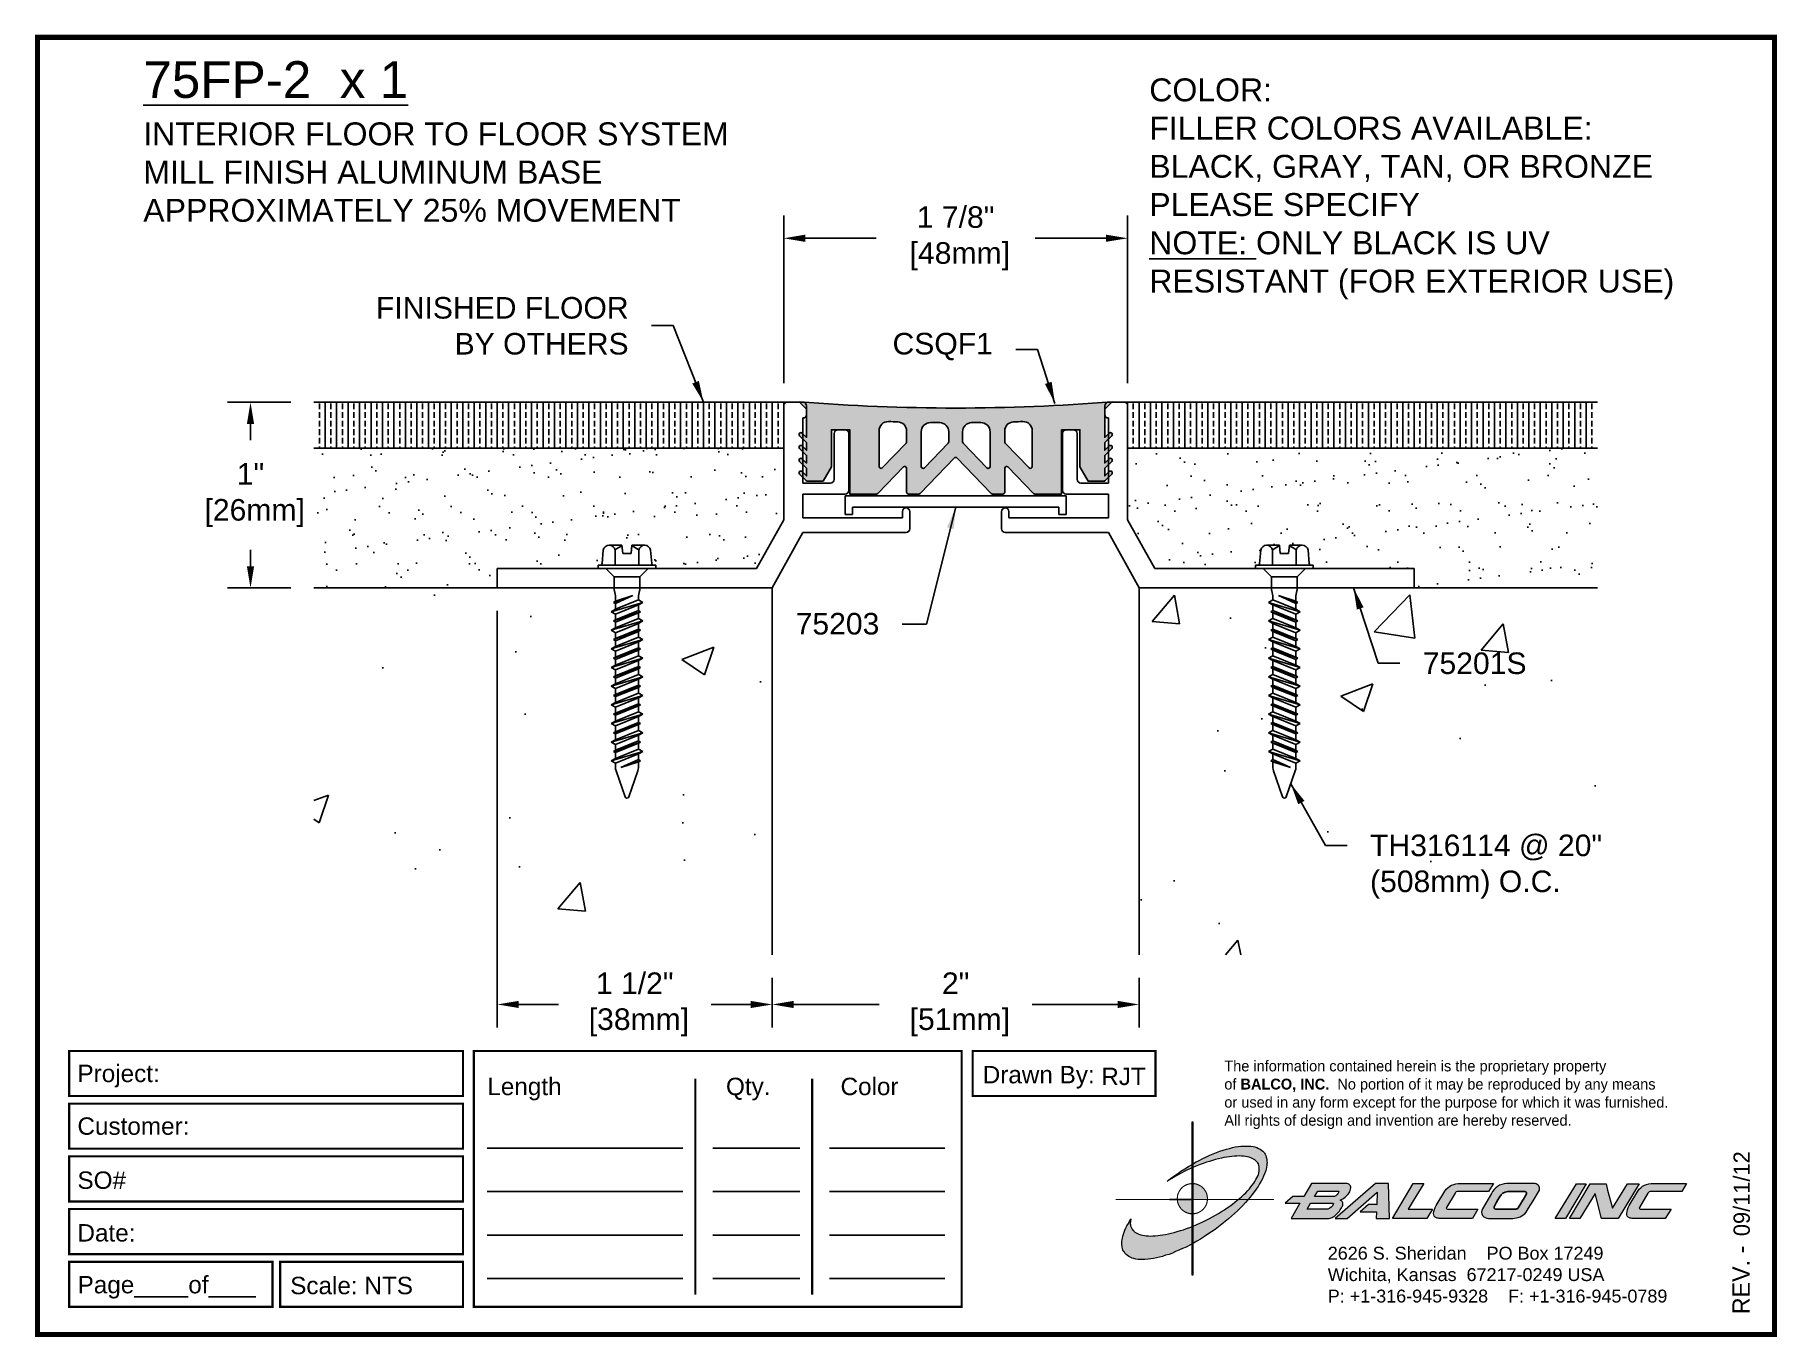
# Paper-space layout 'Layout1' of a CAD drawing. Header units: inches. Extents: x 0 to 10, y 0 to 7.5.
# The model-space entities are those that its viewports show. They can reach past a viewport. Long polylines and large blocks are cut down to what shows.
import ezdxf

# ---------------------------------------------------------------- set-up
doc = ezdxf.new("R2010")
doc.units = ezdxf.units.IN
doc.header["$MEASUREMENT"] = 0
for name, color, linetype in [('Anchors', 4, 'Continuous'), ('Border', 7, 'Continuous'), ('Conditions', 1, 'Continuous'), ('Dimensions', 3, 'Continuous'), ('Metals', 7, 'Continuous'), ('Text', 2, 'Continuous')]:
    doc.layers.add(name, color=color, linetype=linetype)
doc.styles.add('ARIAL', font='arial.ttf')
doc.styles.add('Copyright', font='ERASDEMI.TTF')
doc.dimstyles.new('ARIAL', dxfattribs={"dimtxt": 0.1175, "dimasz": 0.1175, "dimexe": 0.125, "dimexo": 0.125, "dimgap": 0.125, "dimtad": 0, "dimtih": 1, "dimtoh": 1, "dimdec": 4, "dimzin": 0, "dimdsep": 46, "dimlunit": 4, "dimtxsty": 'ARIAL', "dimcen": 0.09, "dimadec": 0, "dimazin": 0, "dimtfac": 1, "dimtdec": 4, "dimtofl": 0, "dimtmove": 0, "dimatfit": 3, "dimfxl": 0, "dimfrac": 2, "dimtolj": 1, "dimtzin": 0, "dimarcsym": 0})

psp = doc.layouts.get("Layout1")

# ---------------------------------------------------------------- texts
at = {"insert": (6.843, 1.591), "char_height": 0.0625, "width": 50.295, "attachment_point": 1, "style": 'Copyright'}
psp.add_mtext('The information contained herein is the proprietary property\\Pof {\\fEras Bold ITC|b0|i0|c0|p34;BALCO, INC.}  No portion of it may be reproduced by any means\\Por used in any form except for the purpose for which it was furnished.\\PAll rights of design and invention are hereby reserved.', dxfattribs=at)
at = {"layer": 'Border', "insert": (7.438, 0.52), "char_height": 0.074, "width": 2.3438, "attachment_point": 1, "style": 'ARIAL'}
psp.add_mtext('2626 S. Sheridan    PO Box 17249\\PWichita, Kansas  67217-0249 USA \\PP: +1-316-945-9328    F: +1-316-945-0789', dxfattribs=at)

msp = doc.modelspace()

# ---------------------------------------------------------------- texts
at = {"layer": 'Text', "attachment_point": 1, "style": 'ARIAL'}
for s, insert, char_height, width in [('{\\L75FP-2  x 1\\P\\H0.625x;\\lINTERIOR FLOOR TO FLOOR SYSTEM\\PMILL FINISH ALUMINUM BASE\\PAPPROXIMATELY 25% MOVEMENT}', (0.63351, 8.06857), 0.2, 4.375), ('COLOR:{\\L                       \\~\\P}FILLER COLORS AVAILABLE:\\PBLACK, GRAY, TAN, OR BRONZE\\PPLEASE SPECIFY\\P{\\LNOTE:} ONLY BLACK IS UV RESISTANT (FOR EXTERIOR USE)', (6.11713, 7.97484), 0.125, 3.125)]:
    msp.add_mtext(s, dxfattribs=dict(at, insert=insert, char_height=char_height, width=width))
at = {"layer": 'Text', "char_height": 0.1175, "style": 'ARIAL'}
for s, insert, attachment_point in [('FINISHED FLOOR\\PBY OTHERS', (3.27904, 6.46825), 9), ('\\A1;CSQF1', (5.2648, 6.43812), 9), ('75203', (4.646, 4.94246), 9), ('75201S', (7.60777, 4.84618), 1), ('\\A1;TH316114 @ 20"\\P(508mm) O.C.', (7.32056, 3.85358), 1)]:
    msp.add_mtext(s, dxfattribs=dict(at, insert=insert, attachment_point=attachment_point))

# ---------------------------------------------------------------- blocks, each defined once
blk = doc.blocks.new('ACADlogo')
h = blk.add_hatch(color=256)
h.paths.add_polyline_path([(-3.346, 1.223), (-3.351, 1.223), (-3.351, 0.979), (-3.346, 0.982)])
h.paths.add_polyline_path([(-3.346, 0.961), (-3.351, 0.959), (-3.351, 0.868), (-3.346, 0.868)])
h.paths.add_polyline_path([(-3.346, 0.777), (-3.351, 0.777), (-3.351, 0.699), (-3.351, 0.695), (-3.35, 0.695), (-3.346, 0.695)])
h.paths.add_polyline_path([(-3.346, 0.864), (-3.346, 0.868), (-3.35, 0.868), (-3.351, 0.868), (-3.351, 0.777), (-3.346, 0.777), (-3.346, 0.778), (-3.348, 0.778)])
h.paths.add_polyline_path([(-3.346, 0.524), (-3.351, 0.521), (-3.351, 0.342), (-3.346, 0.342)])
h.paths.add_polyline_path([(-3.346, 0.695), (-3.351, 0.695), (-3.351, 0.621), (-3.346, 0.623)])
h.paths.add_polyline_path([(-3.346, 0.623), (-3.351, 0.621), (-3.351, 0.521), (-3.346, 0.524)])
h.paths.add_polyline_path([(-3.346, 0.982), (-3.351, 0.979), (-3.351, 0.959), (-3.346, 0.961)])
h = blk.add_hatch(color=175)
h.paths.add_polyline_path([(-3.518, 0.573), (-3.534, 0.571), (-3.548, 0.569), (-3.562, 0.567), (-3.576, 0.567), (-3.589, 0.566), (-3.602, 0.567), (-3.614, 0.568), (-3.625, 0.569), (-3.636, 0.572), (-3.646, 0.574), (-3.656, 0.577), (-3.664, 0.581), (-3.673, 0.585), (-3.679, 0.589), (-3.685, 0.595), (-3.688, 0.598), (-3.691, 0.6), (-3.695, 0.607), (-3.699, 0.614), (-3.703, 0.621), (-3.704, 0.626), (-3.705, 0.631), (-3.706, 0.637), (-3.706, 0.642), (-3.705, 0.648), (-3.705, 0.653), (-3.703, 0.659), (-3.702, 0.665), (-3.71, 0.652), (-3.717, 0.639), (-3.725, 0.626), (-3.731, 0.613), (-3.737, 0.601), (-3.741, 0.589), (-3.746, 0.577), (-3.749, 0.566), (-3.751, 0.555), (-3.753, 0.544), (-3.754, 0.538), (-3.754, 0.533), (-3.755, 0.523), (-3.754, 0.513), (-3.753, 0.508), (-3.752, 0.503), (-3.75, 0.494), (-3.748, 0.486), (-3.743, 0.477), (-3.74, 0.473), (-3.738, 0.469), (-3.734, 0.465), (-3.73, 0.461), (-3.723, 0.455), (-3.715, 0.449), (-3.706, 0.445), (-3.695, 0.44), (-3.685, 0.437), (-3.674, 0.434), (-3.661, 0.432), (-3.648, 0.431), (-3.634, 0.431), (-3.62, 0.431), (-3.604, 0.433), (-3.588, 0.435), (-3.572, 0.438), (-3.556, 0.441), (-3.538, 0.445), (-3.52, 0.449), (-3.503, 0.456), (-3.483, 0.461), (-3.464, 0.469), (-3.445, 0.477), (-3.426, 0.485), (-3.406, 0.494), (-3.385, 0.503), (-3.364, 0.514), (-3.351, 0.521), (-3.351, 0.621), (-3.364, 0.616), (-3.382, 0.609), (-3.4, 0.603), (-3.418, 0.598), (-3.436, 0.592), (-3.453, 0.587), (-3.47, 0.583), (-3.486, 0.579), (-3.503, 0.576)])
h.paths.add_polyline_path([(-3.215, 0.687), (-3.251, 0.667), (-3.289, 0.649), (-3.327, 0.631), (-3.345, 0.623), (-3.346, 0.623), (-3.346, 0.524), (-3.343, 0.525), (-3.323, 0.537), (-3.302, 0.549), (-3.28, 0.563), (-3.259, 0.577), (-3.238, 0.59), (-3.218, 0.605), (-3.198, 0.62), (-3.179, 0.635), (-3.16, 0.65), (-3.141, 0.665), (-3.123, 0.681), (-3.106, 0.696), (-3.089, 0.712), (-3.074, 0.727), (-3.058, 0.743), (-3.043, 0.759), (-3.03, 0.775), (-3.028, 0.777), (-3.085, 0.777), (-3.091, 0.772), (-3.105, 0.761), (-3.118, 0.75), (-3.134, 0.739), (-3.149, 0.729), (-3.165, 0.718), (-3.182, 0.707), (-3.198, 0.697)])
h.paths.add_polyline_path([(-2.921, 1.009), (-2.922, 1.015), (-2.924, 1.02), (-2.926, 1.029), (-2.931, 1.038), (-2.934, 1.043), (-2.936, 1.047), (-2.94, 1.05), (-2.943, 1.054), (-2.951, 1.06), (-2.959, 1.066), (-2.968, 1.071), (-2.978, 1.075), (-2.989, 1.079), (-3, 1.081), (-3.013, 1.083), (-3.026, 1.084), (-3.04, 1.084), (-3.054, 1.084), (-3.07, 1.083), (-3.085, 1.081), (-3.102, 1.079), (-3.118, 1.075), (-3.136, 1.07), (-3.153, 1.066), (-3.171, 1.06), (-3.191, 1.054), (-3.21, 1.047), (-3.229, 1.039), (-3.248, 1.031), (-3.268, 1.022), (-3.289, 1.012), (-3.31, 1.002), (-3.33, 0.991), (-3.346, 0.982), (-3.346, 0.961), (-3.342, 0.962), (-3.323, 0.971), (-3.305, 0.978), (-3.287, 0.984), (-3.268, 0.991), (-3.251, 0.996), (-3.234, 1.002), (-3.216, 1.007), (-3.199, 1.011), (-3.182, 1.015), (-3.167, 1.018), (-3.15, 1.021), (-3.136, 1.023), (-3.121, 1.025), (-3.107, 1.026), (-3.093, 1.026), (-3.079, 1.027), (-3.067, 1.026), (-3.054, 1.026), (-3.043, 1.025), (-3.032, 1.022), (-3.022, 1.02), (-3.013, 1.016), (-3.004, 1.013), (-2.997, 1.009), (-2.989, 1.005), (-2.983, 0.999), (-2.98, 0.996), (-2.978, 0.994), (-2.973, 0.987), (-2.969, 0.981), (-2.967, 0.973), (-2.965, 0.965), (-2.964, 0.957), (-2.964, 0.949), (-2.964, 0.944), (-2.965, 0.94), (-2.967, 0.93), (-2.969, 0.921), (-2.973, 0.911), (-2.978, 0.901), (-2.983, 0.891), (-2.989, 0.881), (-2.996, 0.871), (-3.004, 0.86), (-3.012, 0.849), (-3.021, 0.838), (-3.032, 0.827), (-3.042, 0.816), (-3.053, 0.805), (-3.065, 0.794), (-3.077, 0.783), (-3.085, 0.777), (-3.028, 0.777), (-3.016, 0.791), (-3.004, 0.806), (-2.992, 0.822), (-2.981, 0.837), (-2.971, 0.852), (-2.962, 0.866), (-2.954, 0.882), (-2.946, 0.896), (-2.939, 0.91), (-2.934, 0.924), (-2.929, 0.938), (-2.926, 0.944), (-2.925, 0.951), (-2.922, 0.963), (-2.92, 0.975), (-2.92, 0.982), (-2.919, 0.987), (-2.92, 0.999), (-2.92, 1.005)])
h.paths.add_polyline_path([(-3.372, 0.966), (-3.393, 0.953), (-3.415, 0.94), (-3.435, 0.925), (-3.455, 0.911), (-3.475, 0.897), (-3.494, 0.882), (-3.468, 0.898), (-3.439, 0.915), (-3.41, 0.93), (-3.396, 0.938), (-3.38, 0.945), (-3.351, 0.959), (-3.351, 0.979)])
h = blk.add_hatch(color=256)
h.paths.add_polyline_path([(-3.268, 0.814), (-3.27, 0.819), (-3.273, 0.824), (-3.276, 0.828), (-3.279, 0.833), (-3.282, 0.837), (-3.286, 0.841), (-3.29, 0.845), (-3.294, 0.849), (-3.298, 0.852), (-3.303, 0.855), (-3.308, 0.858), (-3.313, 0.86), (-3.318, 0.863), (-3.323, 0.864), (-3.328, 0.866), (-3.334, 0.867), (-3.339, 0.868), (-3.345, 0.868), (-3.346, 0.868), (-3.346, 0.777), (-3.335, 0.777), (-3.262, 0.777), (-3.262, 0.781), (-3.262, 0.787), (-3.263, 0.792), (-3.264, 0.798), (-3.265, 0.803), (-3.266, 0.808)])
h.paths.add_polyline_path([(-3.351, 0.777), (-3.436, 0.777), (-3.435, 0.773), (-3.435, 0.768), (-3.434, 0.762), (-3.432, 0.757), (-3.431, 0.752), (-3.428, 0.747), (-3.426, 0.742), (-3.423, 0.737), (-3.42, 0.732), (-3.417, 0.728), (-3.414, 0.723), (-3.41, 0.719), (-3.406, 0.716), (-3.401, 0.712), (-3.397, 0.709), (-3.392, 0.706), (-3.387, 0.704), (-3.382, 0.701), (-3.377, 0.699), (-3.372, 0.698), (-3.367, 0.696), (-3.361, 0.695), (-3.356, 0.695), (-3.351, 0.695)])
h.paths.add_polyline_path([(-3.346, 0.868), (-3.35, 0.868), (-3.351, 0.868), (-3.351, 0.777), (-3.346, 0.777)])
h = blk.add_hatch(color=256)
h.paths.add_polyline_path([(-2.438, 0.844, 0.412988), (-2.461, 0.869), (-2.663, 0.869), (-2.707, 0.794), (-2.771, 0.794), (-2.815, 0.755), (-2.73, 0.755), (-2.781, 0.668), (-2.563, 0.668, 0.107996), (-2.538, 0.677, 0.108939), (-2.494, 0.724, 0.080345), (-2.483, 0.745, 0.419497), (-2.499, 0.773, 0.149928), (-2.447, 0.815, 0.134283)])
h.paths.add_polyline_path([(-2.507, 0.821, -0.209012), (-2.532, 0.794), (-2.538, 0.794), (-2.646, 0.794), (-2.627, 0.825), (-2.51, 0.825, -0.56619)], flags=16)
h.paths.add_polyline_path([(-2.538, 0.75, -0.241309), (-2.569, 0.722), (-2.688, 0.722), (-2.669, 0.755), (-2.541, 0.755, -0.56619)], flags=16)
for points in [[(-2.285, 0.819), (-2.287, 0.748), (-2.335, 0.748), (-2.383, 0.705), (-2.29, 0.705), (-2.292, 0.668), (-2.215, 0.668), (-2.221, 0.869), (-2.295, 0.869), (-2.527, 0.668), (-2.458, 0.668)], [(-2.018, 0.869), (-2.079, 0.869), (-2.198, 0.668), (-2, 0.668), (-1.968, 0.722), (-2.107, 0.722), (-2.085, 0.759), (-2.064, 0.794)], [(-1.617, 0.869), (-1.807, 0.869, 0.270182), (-1.896, 0.825), (-1.946, 0.742, 0.109019), (-1.961, 0.695, 0.340665), (-1.945, 0.672, 0.129907), (-1.923, 0.668), (-1.738, 0.668), (-1.706, 0.722), (-1.878, 0.722), (-1.882, 0.722, -0.601242), (-1.887, 0.731), (-1.838, 0.813, -0.253048), (-1.821, 0.823), (-1.645, 0.823)], [(-1.083, 0.867), (-1.14, 0.867), (-1.261, 0.667), (-1.26, 0.667), (-1.202, 0.667)], [(-0.96, 0.83), (-0.969, 0.867), (-1.061, 0.867), (-1.179, 0.667), (-1.12, 0.667), (-1.031, 0.812), (-0.995, 0.667), (-0.9, 0.667), (-0.778, 0.867), (-0.846, 0.867), (-0.931, 0.727), (-0.951, 0.795)], [(-0.507, 0.869), (-0.697, 0.869, 0.270182), (-0.786, 0.825), (-0.836, 0.742, 0.109019), (-0.85, 0.695, 0.340665), (-0.835, 0.672, 0.129907), (-0.812, 0.668), (-0.628, 0.668), (-0.595, 0.722), (-0.768, 0.722), (-0.772, 0.722, -0.601242), (-0.777, 0.731), (-0.728, 0.813, -0.253048), (-0.71, 0.823), (-0.534, 0.823)], [(-3.346, 0.623), (-3.351, 0.621), (-3.351, 0.521), (-3.346, 0.524)]]:
    blk.add_hatch(color=256).paths.add_polyline_path(points)
h = blk.add_hatch(color=256)
h.paths.add_polyline_path([(-1.377, 0.868), (-1.383, 0.868), (-1.383, 0.868), (-1.44, 0.868), (-1.492, 0.868), (-1.541, 0.868, 0.297712), (-1.628, 0.811), (-1.68, 0.723, 0.585116), (-1.646, 0.668), (-1.506, 0.668, 0.210586), (-1.429, 0.703), (-1.415, 0.726), (-1.389, 0.769), (-1.352, 0.831, 0.4352)])
h.paths.add_polyline_path([(-1.437, 0.823, -0.603783), (-1.428, 0.805), (-1.431, 0.801), (-1.434, 0.796), (-1.438, 0.789), (-1.474, 0.728, -0.229001), (-1.489, 0.722), (-1.494, 0.722), (-1.501, 0.722), (-1.597, 0.722), (-1.604, 0.722, -0.492401), (-1.613, 0.734), (-1.601, 0.757), (-1.591, 0.775), (-1.582, 0.791, -0.238368), (-1.535, 0.823)], flags=16)
for q in [(-3.48, 0.777), (-3.351, 0.642)]:
    blk.add_line((-3.351, 0.777), q)
at = {"color": 7, "lineweight": 0}
for points in [[(-3.351, 1.223), (-3.346, 1.223), (-3.346, 0.342), (-3.351, 0.342), (-3.351, 1.223)], [(-2.292, 0.668), (-2.215, 0.668), (-2.221, 0.869), (-2.295, 0.869), (-2.527, 0.668), (-2.458, 0.668), (-2.285, 0.819), (-2.287, 0.748), (-2.286, 0.748), (-2.335, 0.748), (-2.383, 0.705), (-2.29, 0.705), (-2.292, 0.668), (-2.292, 0.668)], [(-2.198, 0.668), (-2.079, 0.869), (-2.018, 0.869), (-2.064, 0.794), (-2.085, 0.759), (-2.107, 0.722), (-1.968, 0.722), (-2, 0.668), (-2.198, 0.668), (-2.198, 0.668)], [(-1.383, 0.868), (-1.383, 0.868)], [(-1.261, 0.667), (-1.14, 0.867), (-1.083, 0.867), (-1.202, 0.667), (-1.26, 0.667), (-1.261, 0.667), (-1.261, 0.667)], [(-0.9, 0.667), (-0.995, 0.667), (-1.031, 0.812), (-1.12, 0.667), (-1.179, 0.667), (-1.061, 0.867), (-0.969, 0.867), (-0.96, 0.83), (-0.951, 0.795), (-0.931, 0.727), (-0.846, 0.867), (-0.778, 0.867), (-0.9, 0.667), (-0.9, 0.667)]]:
    blk.add_lwpolyline(points, dxfattribs=at)
at = {"color": 175, "lineweight": 0}
blk.add_lwpolyline([(-2.926, 1.029), (-2.924, 1.02), (-2.922, 1.015), (-2.921, 1.009), (-2.92, 1.005), (-2.92, 0.999), (-2.919, 0.987), (-2.92, 0.982), (-2.92, 0.975), (-2.922, 0.963), (-2.925, 0.951), (-2.926, 0.944), (-2.929, 0.938), (-2.934, 0.924), (-2.939, 0.91), (-2.946, 0.896), (-2.954, 0.882), (-2.962, 0.866), (-2.971, 0.852), (-2.981, 0.837), (-2.992, 0.822), (-3.004, 0.806), (-3.016, 0.791), (-3.03, 0.775), (-3.043, 0.759), (-3.058, 0.743), (-3.074, 0.727), (-3.089, 0.712), (-3.106, 0.696), (-3.123, 0.681), (-3.141, 0.665), (-3.16, 0.65), (-3.179, 0.635), (-3.198, 0.62), (-3.218, 0.605), (-3.238, 0.59), (-3.259, 0.577), (-3.28, 0.563), (-3.302, 0.549), (-3.323, 0.537), (-3.343, 0.525), (-3.364, 0.514), (-3.385, 0.503), (-3.406, 0.494), (-3.426, 0.485), (-3.445, 0.477), (-3.464, 0.469), (-3.483, 0.461), (-3.503, 0.456), (-3.52, 0.449), (-3.538, 0.445), (-3.556, 0.441), (-3.572, 0.438), (-3.588, 0.435), (-3.604, 0.433), (-3.62, 0.431), (-3.634, 0.431), (-3.648, 0.431), (-3.661, 0.432), (-3.674, 0.434), (-3.685, 0.437), (-3.695, 0.44), (-3.706, 0.445), (-3.715, 0.449), (-3.723, 0.455), (-3.73, 0.461), (-3.734, 0.465), (-3.738, 0.469), (-3.74, 0.473), (-3.743, 0.477), (-3.748, 0.486), (-3.75, 0.494), (-3.752, 0.503), (-3.753, 0.508), (-3.754, 0.513), (-3.755, 0.523), (-3.754, 0.533), (-3.754, 0.538), (-3.753, 0.544), (-3.751, 0.555), (-3.749, 0.566), (-3.746, 0.577), (-3.741, 0.589), (-3.737, 0.601), (-3.731, 0.613), (-3.725, 0.626), (-3.717, 0.639), (-3.71, 0.652), (-3.702, 0.665), (-3.703, 0.659), (-3.705, 0.653), (-3.705, 0.648), (-3.706, 0.642), (-3.706, 0.637), (-3.705, 0.631), (-3.704, 0.626), (-3.703, 0.621), (-3.699, 0.614), (-3.695, 0.607), (-3.691, 0.6), (-3.688, 0.598), (-3.685, 0.595), (-3.679, 0.589), (-3.673, 0.585), (-3.664, 0.581), (-3.656, 0.577), (-3.646, 0.574), (-3.636, 0.572), (-3.625, 0.569), (-3.614, 0.568), (-3.602, 0.567), (-3.589, 0.566), (-3.576, 0.567), (-3.562, 0.567), (-3.548, 0.569), (-3.534, 0.571), (-3.518, 0.573), (-3.503, 0.576), (-3.486, 0.579), (-3.47, 0.583), (-3.453, 0.587), (-3.436, 0.592), (-3.418, 0.598), (-3.4, 0.603), (-3.382, 0.609), (-3.364, 0.616), (-3.345, 0.623), (-3.327, 0.631), (-3.289, 0.649), (-3.251, 0.667), (-3.215, 0.687), (-3.198, 0.697), (-3.182, 0.707), (-3.165, 0.718), (-3.149, 0.729), (-3.134, 0.739), (-3.118, 0.75), (-3.105, 0.761), (-3.091, 0.772), (-3.077, 0.783), (-3.065, 0.794), (-3.053, 0.805), (-3.042, 0.816), (-3.032, 0.827), (-3.021, 0.838), (-3.012, 0.849), (-3.004, 0.86), (-2.996, 0.871), (-2.989, 0.881), (-2.983, 0.891), (-2.978, 0.901), (-2.973, 0.911), (-2.969, 0.921), (-2.967, 0.93), (-2.965, 0.94), (-2.964, 0.944), (-2.964, 0.949), (-2.964, 0.957), (-2.965, 0.965), (-2.967, 0.973), (-2.969, 0.981), (-2.973, 0.987), (-2.978, 0.994), (-2.98, 0.996), (-2.983, 0.999), (-2.989, 1.005), (-2.997, 1.009), (-3.004, 1.013), (-3.013, 1.016), (-3.022, 1.02), (-3.032, 1.022), (-3.043, 1.025), (-3.054, 1.026), (-3.067, 1.026), (-3.079, 1.027), (-3.093, 1.026), (-3.107, 1.026), (-3.121, 1.025), (-3.136, 1.023), (-3.15, 1.021), (-3.167, 1.018), (-3.182, 1.015), (-3.199, 1.011), (-3.216, 1.007), (-3.234, 1.002), (-3.251, 0.996), (-3.268, 0.991), (-3.287, 0.984), (-3.305, 0.978), (-3.323, 0.971), (-3.342, 0.962), (-3.38, 0.945), (-3.396, 0.938), (-3.41, 0.93), (-3.439, 0.915), (-3.468, 0.898), (-3.494, 0.882), (-3.475, 0.897), (-3.455, 0.911), (-3.435, 0.925), (-3.415, 0.94), (-3.393, 0.953), (-3.372, 0.966), (-3.351, 0.979), (-3.33, 0.991), (-3.31, 1.002), (-3.289, 1.012), (-3.268, 1.022), (-3.248, 1.031), (-3.229, 1.039), (-3.21, 1.047), (-3.191, 1.054), (-3.171, 1.06), (-3.153, 1.066), (-3.136, 1.07), (-3.118, 1.075), (-3.102, 1.079), (-3.085, 1.081), (-3.07, 1.083), (-3.054, 1.084), (-3.04, 1.084), (-3.026, 1.084), (-3.013, 1.083), (-3, 1.081), (-2.989, 1.079), (-2.978, 1.075), (-2.968, 1.071), (-2.959, 1.066), (-2.951, 1.06), (-2.943, 1.054), (-2.94, 1.05), (-2.936, 1.047), (-2.934, 1.043), (-2.931, 1.038), (-2.926, 1.029), (-2.926, 1.029)], dxfattribs=at)
at = {"color": 7, "lineweight": 0, "const_width": 0.0064}
blk.add_lwpolyline([(-3.262, 0.781), (-3.262, 0.787), (-3.263, 0.792), (-3.264, 0.798), (-3.265, 0.803), (-3.266, 0.808), (-3.268, 0.814), (-3.27, 0.819), (-3.273, 0.824), (-3.276, 0.828), (-3.279, 0.833), (-3.282, 0.837), (-3.286, 0.841), (-3.29, 0.845), (-3.294, 0.849), (-3.298, 0.852), (-3.303, 0.855), (-3.308, 0.858), (-3.313, 0.86), (-3.318, 0.863), (-3.323, 0.864), (-3.328, 0.866), (-3.334, 0.867), (-3.339, 0.868), (-3.345, 0.868), (-3.35, 0.868), (-3.356, 0.868), (-3.361, 0.867), (-3.367, 0.866), (-3.372, 0.865), (-3.377, 0.863), (-3.382, 0.862), (-3.387, 0.859), (-3.392, 0.857), (-3.397, 0.854), (-3.401, 0.851), (-3.406, 0.847), (-3.41, 0.843), (-3.414, 0.839), (-3.417, 0.835), (-3.42, 0.831), (-3.423, 0.826), (-3.426, 0.821), (-3.428, 0.816), (-3.431, 0.811), (-3.432, 0.806), (-3.434, 0.801), (-3.435, 0.795), (-3.435, 0.79), (-3.436, 0.784), (-3.436, 0.779), (-3.435, 0.773), (-3.435, 0.768), (-3.434, 0.762), (-3.432, 0.757), (-3.431, 0.752), (-3.428, 0.747), (-3.426, 0.742), (-3.423, 0.737), (-3.42, 0.732), (-3.417, 0.728), (-3.414, 0.723), (-3.41, 0.719), (-3.406, 0.716), (-3.401, 0.712), (-3.397, 0.709), (-3.392, 0.706), (-3.387, 0.704), (-3.382, 0.701), (-3.377, 0.699), (-3.372, 0.698), (-3.367, 0.696), (-3.361, 0.695), (-3.356, 0.695), (-3.35, 0.695), (-3.345, 0.695), (-3.339, 0.695), (-3.334, 0.696), (-3.328, 0.697), (-3.323, 0.698), (-3.318, 0.7), (-3.313, 0.702), (-3.308, 0.705), (-3.303, 0.708), (-3.298, 0.711), (-3.294, 0.714), (-3.29, 0.718), (-3.286, 0.721), (-3.282, 0.726), (-3.279, 0.73), (-3.276, 0.734), (-3.273, 0.739), (-3.27, 0.744), (-3.268, 0.749), (-3.266, 0.754), (-3.265, 0.76), (-3.264, 0.765), (-3.263, 0.77), (-3.262, 0.776), (-3.262, 0.781)], dxfattribs=at)
at = {"color": 7, "lineweight": 0}
for points in [[(-2.447, 0.815, 0.130368), (-2.438, 0.843, 0.448367), (-2.463, 0.869), (-2.663, 0.869), (-2.707, 0.794), (-2.771, 0.794), (-2.815, 0.755), (-2.73, 0.755), (-2.781, 0.668), (-2.563, 0.668, 0.107996), (-2.538, 0.677, 0.108939), (-2.494, 0.724, 0.077395), (-2.484, 0.744, 0.430878), (-2.499, 0.773, 0.149928)], [(-2.507, 0.821, -0.209012), (-2.532, 0.794), (-2.538, 0.794), (-2.646, 0.794), (-2.627, 0.825), (-2.512, 0.825), (-2.509, 0.825, -0.531288)], [(-1.838, 0.813), (-1.887, 0.731, 0.587385), (-1.882, 0.722), (-1.878, 0.722), (-1.706, 0.722), (-1.738, 0.668), (-1.923, 0.668, -0.129907), (-1.945, 0.672, -0.349839), (-1.961, 0.696, -0.107341), (-1.946, 0.742), (-1.896, 0.825, -0.270182), (-1.807, 0.869), (-1.617, 0.869), (-1.645, 0.823), (-1.821, 0.823, 0.252436)], [(-1.68, 0.723, 0.585116), (-1.646, 0.668), (-1.506, 0.668, 0.210586), (-1.429, 0.703), (-1.415, 0.726), (-1.389, 0.769), (-1.352, 0.831, 0.4352), (-1.377, 0.868), (-1.383, 0.868), (-1.383, 0.868), (-1.44, 0.868), (-1.492, 0.868), (-1.541, 0.868, 0.297712), (-1.628, 0.811)], [(-0.728, 0.813), (-0.777, 0.731, 0.587385), (-0.772, 0.722), (-0.768, 0.722), (-0.595, 0.722), (-0.628, 0.668), (-0.812, 0.668, -0.129907), (-0.835, 0.672, -0.349839), (-0.85, 0.696, -0.107341), (-0.836, 0.742), (-0.786, 0.825, -0.270182), (-0.697, 0.869), (-0.507, 0.869), (-0.534, 0.823), (-0.71, 0.823, 0.252436)], [(-2.569, 0.722), (-2.688, 0.722), (-2.669, 0.755), (-2.543, 0.755), (-2.54, 0.755, -0.531288), (-2.538, 0.75, -0.241309)]]:
    blk.add_lwpolyline(points, format="xyb", close=True, dxfattribs=at)
blk.add_lwpolyline([(-1.437, 0.823), (-1.535, 0.823, 0.238368), (-1.582, 0.791), (-1.591, 0.775), (-1.601, 0.757), (-1.613, 0.734, 0.490298), (-1.604, 0.722), (-1.597, 0.722), (-1.501, 0.722), (-1.494, 0.722), (-1.489, 0.722, 0.229001), (-1.474, 0.728), (-1.438, 0.789), (-1.434, 0.796), (-1.431, 0.801), (-1.428, 0.805, 0.603783)], format="xyb", close=True)
blk.add_lwpolyline([(-2.879, 0.777, 0.00455, 0.00455, 0), (-3.791, 0.777, 0.00183, 0.00183, 0), (-3.791, 0.777, 0.00183, 0.00183, 0)], format="xyseb", dxfattribs=at)
blk = doc.blocks.new('Quantity Data')
at = {"layer": 'Border', "color": 253}
for p, q in [((2.755, 1.254), (3.881, 1.254)), ((4.054, 1.254), (4.553, 1.254)), ((4.725, 1.254), (5.389, 1.254)), ((2.755, 1.004), (3.881, 1.004)), ((4.054, 1.004), (4.553, 1.004)), ((4.725, 1.004), (5.389, 1.004)), ((2.755, 0.754), (3.881, 0.754)), ((4.054, 0.754), (4.553, 0.754)), ((4.725, 0.754), (5.389, 0.754)), ((2.755, 0.504), (3.881, 0.504)), ((4.054, 0.504), (4.553, 0.504)), ((4.725, 0.504), (5.389, 0.504))]:
    blk.add_line(p, q, dxfattribs=at)
at = {"layer": 'Border', "const_width": 0.0125}
blk.add_lwpolyline([(5.485, 0.341), (2.678, 0.341), (2.678, 1.813), (5.485, 1.813)], close=True, dxfattribs=at)
for points in [[(3.953, 1.653), (3.953, 0.412)], [(4.625, 1.653), (4.625, 0.412)]]:
    blk.add_lwpolyline(points, dxfattribs=at)
at = {"layer": 'Border', "style": 'ARIAL'}
for s, p in [('Length', (2.756, 1.559)), ('Qty.', (4.129, 1.559)), ('Color', (4.788, 1.559))]:
    blk.add_text(s, height=0.1, dxfattribs=at).set_placement(p)
blk = doc.blocks.new('Drawn By')
at = {"layer": 'Border', "const_width": 0.0125}
blk.add_lwpolyline([(5.38, 1.813), (6.432, 1.813), (6.432, 1.554), (5.38, 1.554)], close=True, dxfattribs=at)
at = {"layer": 'Border', "style": 'ARIAL'}
blk.add_text('Drawn By: ', height=0.1, dxfattribs=at).set_placement((5.438, 1.627))
blk.add_attdef('XXX', (6.12, 1.617), '', height=0.1, dxfattribs=at)
blk = doc.blocks.new('Project Info')
at = {"layer": 'Border', "const_width": 0.0125}
for points in [[(0.182, 1.813), (2.448, 1.813), (2.448, 1.554), (0.182, 1.554)], [(0.182, 1.51), (2.448, 1.51), (2.448, 1.251), (0.182, 1.251)], [(0.182, 1.207), (2.448, 1.207), (2.448, 0.947), (0.182, 0.947)], [(0.182, 0.904), (2.448, 0.904), (2.448, 0.644), (0.182, 0.644)], [(0.182, 0.6), (1.352, 0.6), (1.352, 0.341), (0.182, 0.341)], [(1.396, 0.6), (2.448, 0.6), (2.448, 0.341), (1.396, 0.341)]]:
    blk.add_lwpolyline(points, close=True, dxfattribs=at)
at = {"layer": 'Border', "style": 'ARIAL'}
for s, p in [('Project:', (0.23, 1.634)), ('Customer:', (0.23, 1.331)), ('SO#', (0.23, 1.02)), ('Date:', (0.23, 0.717)), ('Page%%u        %%uof%%u       ', (0.231, 0.419)), ('Scale: NTS', (1.454, 0.414))]:
    blk.add_text(s, height=0.1, dxfattribs=at).set_placement(p)
blk = doc.blocks.new('REV')
at = {"style": 'Copyright'}
blk.add_text('REV. -', height=0.1, rotation=90, dxfattribs=at).set_placement((-0.142, 0.117))
at = {"style": 'Copyright', "flags": 4}
blk.add_attdef('REVISIONDATE', (-0.142, 0.566), '', height=0.0938, rotation=90, dxfattribs=at)
blk = doc.blocks.new('75201S')
for p, q in [((-0.105, -0.2006), (-0.105, 0.42)), ((-0.085, 0.44), (0, 0.44)), ((0.02, 0.42), (0.02, 0.3733)), ((0.01, 0.355), (0, 0.355)), ((0, 0.355), (0, 0)), ((0.0141, 0.3591), (0.01, 0.355)), ((0.19, 0.29), (0.23, 0.29)), ((0.17, 0.02), (0.17, 0.27)), ((0.25, 0.27), (0.25, -0.04)), ((0, 0), (0.15, 0)), ((0, -0.06), (0, -0.189)), ((0, -0.189), (0, -0.06)), ((0.23, -0.06), (0, -0.06)), ((0, -0.189), (0.5425, -0.189)), ((0.5425, -0.189), (0.5425, -0.155)), ((0.5615, -0.136), (0.5625, -0.136)), ((0.5825, -0.156), (0.5825, -0.249)), ((-0.2523, -0.4668), (-0.105, -0.2006)), ((0, -0.269), (-0.1675, -0.5718)), ((0.5625, -0.269), (0, -0.269)), ((-1.6662, -0.4668), (-0.2523, -0.4668)), ((-1.6662, -0.5718), (-1.6662, -0.4668)), ((-0.1675, -0.5718), (-1.6662, -0.5718))]:
    blk.add_line(p, q)
for centre, radius, start, end in [((-0.085, 0.42), 0.02, 90, 180), ((0, 0.42), 0.02, 360, 90), ((0, 0.3733), 0.02, 315, 0), ((0.19, 0.27), 0.02, 90, 180), ((0.23, 0.27), 0.02, 360, 90), ((0.15, 0.02), 0.02, 270, 0), ((0.23, -0.04), 0.02, 270, 0), ((0.5615, -0.155), 0.019, 90, 180), ((0.5625, -0.156), 0.02, 0, 90), ((0.5625, -0.249), 0.02, 270, 0)]:
    blk.add_arc(centre, radius, start, end)
blk = doc.blocks.new('75203')
for p, q in [((-0.6018, -0.102), (-0.6018, 0)), ((-0.6018, 0), (0.6018, 0)), ((0.6018, 0), (0.6018, -0.102)), ((0.5618, -0.062), (-0.5618, -0.062)), ((-0.5618, -0.062), (-0.5618, -0.102)), ((0.5618, -0.102), (0.5618, -0.062)), ((-0.5618, -0.102), (-0.6018, -0.102)), ((0.6018, -0.102), (0.5618, -0.102))]:
    blk.add_line(p, q)
blk = doc.blocks.new('TH316114')
for p, q in [((-0.1352, 0.029), (-0.129, 0.1001)), ((-0.0968, 0.1275), (-0.0272, 0.1275)), ((-0.0645, 0.0187), (-0.0645, 0.1001)), ((-0.0232, 0.0825), (-0.0272, 0.1275)), ((0.0233, 0.0825), (0.0272, 0.1275)), ((0.0272, 0.1275), (0.0967, 0.1275)), ((0.0645, 0.0187), (0.0645, 0.1001)), ((0.1352, 0.029), (0.129, 0.1001)), ((-0.1568, 0), (-0.1568, 0.0187)), ((-0.1568, 0.0187), (0.1568, 0.0187)), ((-0.1568, 0), (0.1568, 0)), ((-0.1148, 0), (-0.0698, -0.045)), ((-0.0232, 0.0825), (0.0233, 0.0825)), ((0.1148, 0), (0.0698, -0.045)), ((0.1568, 0.0187), (0.1568, 0)), ((-0.0698, -0.045), (-0.0698, -0.1121)), ((-0.0698, -0.045), (0.0698, -0.045)), ((0.0698, -0.045), (0.0698, -0.1121)), ((-0.0862, -0.2344), (0.0863, -0.1836)), ((-0.0737, -0.1836), (0.0321, -0.1471)), ((-0.0737, -0.1836), (-0.0623, -0.1774)), ((-0.0737, -0.1836), (-0.0623, -0.1898)), ((-0.0687, -0.1217), (-0.0633, -0.1477)), ((-0.0623, -0.1774), (0.0321, -0.1471)), ((0.0321, -0.1471), (-0.0623, -0.1898)), ((-0.0623, -0.1573), (-0.0623, -0.1774)), ((0.0623, -0.1707), (-0.0623, -0.2215)), ((-0.0623, -0.1898), (-0.0623, -0.2215)), ((0.0623, -0.1573), (0.0623, -0.1707)), ((0.0863, -0.1836), (0.0623, -0.1707)), ((0.0863, -0.1836), (0.0623, -0.1965)), ((0.0687, -0.1217), (0.0633, -0.1477)), ((-0.0862, -0.2344), (-0.0623, -0.2215)), ((-0.0862, -0.2344), (-0.0623, -0.2473)), ((-0.0737, -0.2852), (0.0737, -0.2344)), ((-0.0737, -0.2852), (-0.0623, -0.279)), ((0.0623, -0.1965), (-0.0623, -0.2473)), ((-0.0623, -0.279), (0.0623, -0.2282)), ((0.0623, -0.2405), (-0.0623, -0.2913)), ((-0.0623, -0.2473), (-0.0623, -0.279)), ((0.0623, -0.2722), (-0.0623, -0.323)), ((0.0623, -0.1965), (0.0623, -0.2282)), ((0.0737, -0.2344), (0.0623, -0.2282)), ((0.0737, -0.2344), (0.0623, -0.2405)), ((0.0623, -0.2405), (0.0623, -0.2722)), ((0.0863, -0.2852), (0.0623, -0.2722)), ((-0.0862, -0.3359), (0.0863, -0.2852)), ((-0.0862, -0.3359), (-0.0623, -0.323)), ((-0.0862, -0.3359), (-0.0623, -0.3489)), ((-0.0737, -0.2852), (-0.0623, -0.2913)), ((-0.0737, -0.3867), (0.0737, -0.3359)), ((-0.0623, -0.2913), (-0.0623, -0.323)), ((0.0623, -0.2981), (-0.0623, -0.3489)), ((-0.0623, -0.3806), (0.0623, -0.3298)), ((0.0623, -0.3421), (-0.0623, -0.3929)), ((-0.0623, -0.3489), (-0.0623, -0.3806)), ((0.0623, -0.3738), (-0.0623, -0.4246)), ((0.0863, -0.2852), (0.0623, -0.2981)), ((0.0623, -0.2981), (0.0623, -0.3298)), ((0.0737, -0.3359), (0.0623, -0.3298)), ((0.0737, -0.3359), (0.0623, -0.3421)), ((0.0623, -0.3421), (0.0623, -0.3738)), ((0.0863, -0.3867), (0.0623, -0.3738)), ((-0.0862, -0.4375), (0.0863, -0.3867)), ((-0.0862, -0.4375), (-0.0623, -0.4246)), ((-0.0862, -0.4375), (-0.0623, -0.4504)), ((-0.0737, -0.3867), (-0.0623, -0.3806)), ((-0.0737, -0.3867), (-0.0623, -0.3929)), ((-0.0737, -0.4883), (0.0737, -0.4375)), ((-0.0623, -0.3929), (-0.0623, -0.4246)), ((0.0623, -0.3996), (-0.0623, -0.4504)), ((-0.0623, -0.4821), (0.0623, -0.4313)), ((0.0623, -0.4437), (-0.0623, -0.4944)), ((-0.0623, -0.4504), (-0.0623, -0.4821)), ((0.0863, -0.3867), (0.0623, -0.3996)), ((0.0623, -0.3996), (0.0623, -0.4313)), ((0.0737, -0.4375), (0.0623, -0.4313)), ((0.0737, -0.4375), (0.0623, -0.4437)), ((0.0623, -0.4437), (0.0623, -0.4754)), ((-0.0862, -0.5391), (0.0863, -0.4883)), ((-0.0862, -0.5391), (-0.0623, -0.5261)), ((-0.0862, -0.5391), (-0.0623, -0.552)), ((-0.0737, -0.4883), (-0.0623, -0.4821)), ((-0.0737, -0.4883), (-0.0623, -0.4944)), ((-0.0737, -0.5898), (0.0737, -0.5391)), ((0.0623, -0.4754), (-0.0623, -0.5261)), ((-0.0623, -0.4944), (-0.0623, -0.5261)), ((0.0623, -0.5012), (-0.0623, -0.552)), ((-0.0623, -0.5837), (0.0623, -0.5329)), ((0.0623, -0.5452), (-0.0623, -0.596)), ((-0.0623, -0.552), (-0.0623, -0.5837)), ((0.0863, -0.4883), (0.0623, -0.4754)), ((0.0863, -0.4883), (0.0623, -0.5012)), ((0.0623, -0.5012), (0.0623, -0.5329)), ((0.0737, -0.5391), (0.0623, -0.5329)), ((0.0737, -0.5391), (0.0623, -0.5452)), ((0.0623, -0.5452), (0.0623, -0.5769)), ((-0.0862, -0.6406), (0.0863, -0.5898)), ((-0.0862, -0.6406), (-0.0623, -0.6277)), ((-0.0862, -0.6406), (-0.0623, -0.6535)), ((-0.0737, -0.5898), (-0.0623, -0.5837)), ((-0.0737, -0.5898), (-0.0623, -0.596)), ((-0.0737, -0.6914), (0.0737, -0.6406)), ((0.0623, -0.5769), (-0.0623, -0.6277)), ((-0.0623, -0.596), (-0.0623, -0.6277)), ((0.0623, -0.6028), (-0.0623, -0.6535)), ((-0.0623, -0.6852), (0.0623, -0.6345)), ((0.0623, -0.6468), (-0.0623, -0.6976)), ((-0.0623, -0.6535), (-0.0623, -0.6852)), ((0.0863, -0.5898), (0.0623, -0.5769)), ((0.0863, -0.5898), (0.0623, -0.6028)), ((0.0623, -0.6028), (0.0623, -0.6345)), ((0.0737, -0.6406), (0.0623, -0.6345)), ((0.0737, -0.6406), (0.0623, -0.6468)), ((0.0623, -0.6468), (0.0623, -0.6785)), ((-0.0862, -0.7422), (0.0863, -0.6914)), ((-0.0862, -0.7422), (-0.0623, -0.7293)), ((-0.0862, -0.7422), (-0.0623, -0.7551)), ((-0.0737, -0.6914), (-0.0623, -0.6852)), ((-0.0737, -0.6914), (-0.0623, -0.6976)), ((-0.0737, -0.793), (0.0737, -0.7422)), ((0.0623, -0.6785), (-0.0623, -0.7293)), ((-0.0623, -0.6976), (-0.0623, -0.7293)), ((0.0623, -0.7043), (-0.0623, -0.7551)), ((-0.0623, -0.7868), (0.0623, -0.736)), ((0.0623, -0.7484), (-0.0623, -0.7991)), ((-0.0623, -0.7551), (-0.0623, -0.7868)), ((0.0863, -0.6914), (0.0623, -0.6785)), ((0.0863, -0.6914), (0.0623, -0.7043)), ((0.0623, -0.7043), (0.0623, -0.736)), ((0.0737, -0.7422), (0.0623, -0.736)), ((0.0737, -0.7422), (0.0623, -0.7484)), ((0.0623, -0.7484), (0.0623, -0.78)), ((-0.0862, -0.8437), (0.0863, -0.793)), ((-0.0862, -0.8437), (-0.0623, -0.8308)), ((-0.0862, -0.8437), (-0.0623, -0.8567)), ((-0.0737, -0.793), (-0.0623, -0.7868)), ((-0.0737, -0.793), (-0.0623, -0.7991)), ((-0.0737, -0.8945), (0.0737, -0.8437)), ((0.0623, -0.78), (-0.0623, -0.8308)), ((-0.0623, -0.7991), (-0.0623, -0.8308)), ((0.0623, -0.8059), (-0.0623, -0.8567)), ((-0.0623, -0.8884), (0.0623, -0.8376)), ((0.0623, -0.8499), (-0.0623, -0.9007)), ((0.0863, -0.793), (0.0623, -0.78)), ((0.0863, -0.793), (0.0623, -0.8059)), ((0.0623, -0.8059), (0.0623, -0.8376)), ((0.0737, -0.8437), (0.0623, -0.8376)), ((0.0737, -0.8437), (0.0623, -0.8499)), ((0.0623, -0.8499), (0.0623, -0.8816)), ((-0.0862, -0.9453), (0.0863, -0.8945)), ((-0.0862, -0.9453), (-0.0623, -0.9324)), ((-0.0862, -0.9453), (-0.0623, -0.9582)), ((-0.0737, -0.8945), (-0.0623, -0.8884)), ((-0.0737, -0.8945), (-0.0623, -0.9007)), ((-0.0737, -0.9961), (0.0737, -0.9453)), ((-0.0623, -0.8567), (-0.0623, -0.8884)), ((0.0623, -0.8816), (-0.0623, -0.9324)), ((-0.0623, -0.9007), (-0.0623, -0.9324)), ((0.0623, -0.9075), (-0.0623, -0.9582)), ((-0.0623, -0.9899), (0.0623, -0.9391)), ((0.0863, -0.8945), (0.0623, -0.8816)), ((0.0863, -0.8945), (0.0623, -0.9075)), ((0.0623, -0.9075), (0.0623, -0.9391)), ((0.0737, -0.9453), (0.0623, -0.9391)), ((0.0737, -0.9453), (0.0623, -0.9515)), ((-0.0862, -1.0469), (0.0863, -0.9961)), ((-0.0862, -1.0469), (-0.0623, -1.034)), ((-0.0737, -0.9961), (-0.0623, -0.9899)), ((-0.0737, -0.9961), (-0.0623, -1.0023)), ((0.0623, -0.9515), (-0.0623, -1.0023)), ((-0.0623, -0.9582), (-0.0623, -0.9899)), ((0.0623, -0.9832), (-0.0623, -1.034)), ((-0.0623, -1.0023), (-0.0623, -1.034)), ((0.0623, -1.009), (-0.0623, -1.0598)), ((-0.0335, -1.0838), (0.0623, -1.0407)), ((0.0623, -0.9515), (0.0623, -0.9832)), ((0.0863, -0.9961), (0.0623, -0.9832)), ((0.0863, -0.9961), (0.0623, -1.009)), ((0.0623, -1.009), (0.0623, -1.0407)), ((0.0737, -1.0469), (0.0623, -1.0407)), ((-0.0862, -1.0469), (-0.0623, -1.0598)), ((-0.0623, -1.0598), (-0.0623, -1.0857)), ((-0.0596, -1.101), (-0.0096, -1.2438)), ((-0.0335, -1.0838), (0.0737, -1.0469)), ((0.0623, -1.053), (-0.0335, -1.0838)), ((0.0596, -1.101), (0.0096, -1.2438)), ((0.0737, -1.0469), (0.0623, -1.053)), ((0.0623, -1.053), (0.0623, -1.0857))]:
    blk.add_line(p, q)
for centre, radius, start, end in [((-0.0968, 0.0948), 0.0327, 9.28497, 170.71503), ((0, 0.0379), 0.0896, 107.42152, 136.04074), ((0, 0.0379), 0.0896, 43.95926, 72.57848), ((0.0967, 0.0948), 0.0327, 9.28497, 170.71503), ((-0.1464, 0.03), 0.0112, 270, 355), ((0.1464, 0.03), 0.0112, 185, 270), ((-0.0232, -0.1121), 0.0465, 180, 191.9357), ((-0.1088, -0.1573), 0.0465, 0, 11.9357), ((0.1088, -0.1573), 0.0465, 168.0643, 180), ((0.0233, -0.1121), 0.0465, 348.0643, 0), ((-0.0158, -1.0857), 0.0465, 180, 199.30575), ((0.0158, -1.0857), 0.0465, 340.69425, 0), ((0, -1.2394), 0.0106, 204.10008, 335.89992)]:
    blk.add_arc(centre, radius, start, end)
blk = doc.blocks.new('*D3')
at = {"layer": 'Defpoints', "color": 0}
for p in [(4.0619, 3.1979), (6.0619, 3.1979), (4.0619, 2.9279)]:
    blk.add_point(p, dxfattribs=at)
at = {"layer": 'Dimensions', "color": 0, "lineweight": -2}
for p, q in [((4.0619, 3.0729), (4.0619, 2.8029)), ((6.0619, 3.0729), (6.0619, 2.8029)), ((4.1794, 2.9279), (4.6458, 2.9279)), ((5.9444, 2.9279), (5.478, 2.9279))]:
    blk.add_line(p, q, dxfattribs=at)
at = {"layer": 'Dimensions', "color": 0}
for points in [[(4.1794, 2.9474), (4.1794, 2.9083), (4.0619, 2.9279)], [(5.9444, 2.9474), (5.9444, 2.9083), (6.0619, 2.9279)]]:
    blk.add_solid(points, dxfattribs=at)
at = {"layer": 'Dimensions', "color": 0, "insert": (5.0619, 2.9279), "char_height": 0.1175, "attachment_point": 5, "style": 'ARIAL'}
blk.add_mtext('\\A1;2"\\P [51mm]', dxfattribs=at)
blk = doc.blocks.new('*D4')
at = {"layer": 'Defpoints', "color": 0}
for p in [(2.5632, 5.1979), (4.0619, 3.1979), (2.5632, 2.9279)]:
    blk.add_point(p, dxfattribs=at)
at = {"layer": 'Dimensions', "color": 0, "lineweight": -2}
for p, q in [((2.5632, 5.0729), (2.5632, 2.8029)), ((4.0619, 3.0729), (4.0619, 2.8029)), ((2.6807, 2.9279), (2.8964, 2.9279)), ((3.9444, 2.9279), (3.7286, 2.9279))]:
    blk.add_line(p, q, dxfattribs=at)
at = {"layer": 'Dimensions', "color": 0}
for points in [[(2.6807, 2.9474), (2.6807, 2.9083), (2.5632, 2.9279)], [(3.9444, 2.9474), (3.9444, 2.9083), (4.0619, 2.9279)]]:
    blk.add_solid(points, dxfattribs=at)
at = {"layer": 'Dimensions', "color": 0, "insert": (3.3125, 2.9279), "char_height": 0.1175, "attachment_point": 5, "style": 'ARIAL'}
blk.add_mtext('\\A1;1 1/2"\\P [38mm]', dxfattribs=at)
blk = doc.blocks.new('*D5')
at = {"layer": 'Defpoints', "color": 0}
for p in [(1.5632, 6.2097), (1.2181, 5.1979), (1.5632, 5.1979)]:
    blk.add_point(p, dxfattribs=at)
at = {"layer": 'Dimensions', "color": 0, "lineweight": -2}
for p, q in [((1.4382, 6.2097), (1.0931, 6.2097)), ((1.2181, 6.0922), (1.2181, 6.0023)), ((1.2181, 5.3154), (1.2181, 5.4054)), ((1.4382, 5.1979), (1.0931, 5.1979))]:
    blk.add_line(p, q, dxfattribs=at)
at = {"layer": 'Dimensions', "color": 0}
for points in [[(1.1985, 6.0922), (1.2376, 6.0922), (1.2181, 6.2097)], [(1.1985, 5.3154), (1.2376, 5.3154), (1.2181, 5.1979)]]:
    blk.add_solid(points, dxfattribs=at)
at = {"layer": 'Dimensions', "color": 0, "insert": (1.2181, 5.7038), "char_height": 0.1175, "attachment_point": 5, "style": 'ARIAL'}
blk.add_mtext('\\A1;1"\\P [26mm]', dxfattribs=at)
blk = doc.blocks.new('*D6')
at = {"layer": 'Defpoints', "color": 0}
for p in [(5.9988, 7.1035), (4.1244, 6.1897), (5.9988, 6.1897)]:
    blk.add_point(p, dxfattribs=at)
at = {"layer": 'Dimensions', "color": 0, "lineweight": -2}
for p, q in [((4.1244, 6.3147), (4.1244, 7.2285)), ((5.9988, 6.3147), (5.9988, 7.2285)), ((4.2419, 7.1035), (4.6283, 7.1035)), ((5.8813, 7.1035), (5.4949, 7.1035))]:
    blk.add_line(p, q, dxfattribs=at)
at = {"layer": 'Dimensions', "color": 0}
for points in [[(4.2419, 7.1231), (4.2419, 7.084), (4.1244, 7.1035)], [(5.8813, 7.1231), (5.8813, 7.084), (5.9988, 7.1035)]]:
    blk.add_solid(points, dxfattribs=at)
at = {"layer": 'Dimensions', "color": 0, "insert": (5.0616, 7.1035), "char_height": 0.1175, "attachment_point": 5, "style": 'ARIAL'}
blk.add_mtext('\\A1;1 7/8"\\P [48mm]', dxfattribs=at)
blk = doc.blocks.new('CSQF1')
h = blk.add_hatch(color=256)
h.paths.add_polyline_path([(0.8125, -0.0053), (0.8525, 0.0347, -0.040662), (-0.8525, 0.0347), (-0.8125, -0.0053), (-0.8125, -0.0485), (-0.8125, -0.1602), (-0.8363, -0.1364, 0.414214), (-0.8504, -0.1364, 0.414214), (-0.8504, -0.1506), (-0.8125, -0.1885), (-0.8125, -0.2302), (-0.8363, -0.2064, 0.414214), (-0.8504, -0.2064, 0.414214), (-0.8504, -0.2206), (-0.8125, -0.2585), (-0.8125, -0.3002), (-0.8363, -0.2764, 0.414214), (-0.8504, -0.2764, 0.414214), (-0.8504, -0.2906), (-0.8125, -0.3285), (-0.8125, -0.3702), (-0.8363, -0.3464, 0.414214), (-0.8504, -0.3464, 0.414214), (-0.8504, -0.3606), (-0.8154, -0.3956, 0.198912), (-0.8084, -0.3985), (-0.7225, -0.3985), (-0.6775, -0.3206), (-0.6775, -0.1185), (-0.5775, -0.1185), (-0.5775, -0.4685), (-0.4312, -0.4685, 0.203452), (-0.424, -0.4655), (-0.2847, -0.3212, -0.674509), (-0.2675, -0.3281), (-0.2675, -0.4585, 0.414214), (-0.2575, -0.4685), (-0.2012, -0.4685, 0.203452), (-0.194, -0.4655), (-0.0072, -0.272, -0.424475), (0.0072, -0.272), (0.194, -0.4655, 0.203452), (0.2012, -0.4685), (0.2575, -0.4685, 0.414214), (0.2675, -0.4585), (0.2675, -0.3281, -0.674509), (0.2847, -0.3212), (0.424, -0.4655, 0.203452), (0.4312, -0.4685), (0.4975, -0.4685), (0.5775, -0.4685), (0.5775, -0.1185), (0.6775, -0.1185), (0.6775, -0.3206), (0.7225, -0.3985), (0.8084, -0.3985, 0.198912), (0.8154, -0.3956), (0.8504, -0.3606, 0.414214), (0.8504, -0.3464, 0.414214), (0.8363, -0.3464), (0.8125, -0.3702), (0.8125, -0.3285), (0.8504, -0.2906, 0.414214), (0.8504, -0.2764, 0.414214), (0.8363, -0.2764), (0.8125, -0.3002), (0.8125, -0.2585), (0.8504, -0.2206, 0.414214), (0.8504, -0.2064, 0.414214), (0.8363, -0.2064), (0.8125, -0.2302), (0.8125, -0.1885), (0.8504, -0.1506, 0.414214), (0.8504, -0.1364, 0.414214), (0.8363, -0.1364), (0.8125, -0.1602), (0.8125, -0.0485)])
h.paths.add_polyline_path([(-0.2675, -0.1253), (-0.2675, -0.1841, -0.19438), (-0.2703, -0.1911), (-0.4003, -0.3257, -0.674509), (-0.4175, -0.3188), (-0.4175, -0.1236, -0.424378), (-0.3658, -0.0737, 0.001177), (-0.316, -0.0753, -0.405491)], flags=16)
h.paths.add_polyline_path([(-0.1369, -0.0791, 0.001176), (-0.0871, -0.0796, -0.411805), (-0.0375, -0.1296), (-0.0375, -0.1841, -0.19438), (-0.0403, -0.1911), (-0.1703, -0.3257, -0.674509), (-0.1875, -0.3188), (-0.1875, -0.1291, -0.418007)], flags=16)
h.paths.add_polyline_path([(0.0871, -0.0796, 0.001176), (0.1369, -0.0791, -0.418007), (0.1875, -0.1291), (0.1875, -0.3188, -0.674509), (0.1703, -0.3257), (0.0403, -0.1911, -0.19438), (0.0375, -0.1841), (0.0375, -0.1296, -0.411805)], flags=16)
h.paths.add_polyline_path([(0.316, -0.0753, 0.001177), (0.3658, -0.0737, -0.424378), (0.4175, -0.1236), (0.4175, -0.3188, -0.674509), (0.4003, -0.3257), (0.2703, -0.1911, -0.19438), (0.2675, -0.1841), (0.2675, -0.1253, -0.405491)], flags=16)
for points in [[(0.5775, -0.1185), (0.6775, -0.1185), (0.6775, -0.3206), (0.7225, -0.3985), (0.8084, -0.3985, 0.198912), (0.8154, -0.3956), (0.8504, -0.3606, 0.414214), (0.8504, -0.3464, 0.414214), (0.8363, -0.3464), (0.8125, -0.3702), (0.8125, -0.3285), (0.8504, -0.2906, 0.414214), (0.8504, -0.2764, 0.414214), (0.8363, -0.2764), (0.8125, -0.3002), (0.8125, -0.2585), (0.8504, -0.2206, 0.414214), (0.8504, -0.2064, 0.414214), (0.8363, -0.2064), (0.8125, -0.2302), (0.8125, -0.1885), (0.8504, -0.1506, 0.414214), (0.8504, -0.1364, 0.414214), (0.8363, -0.1364), (0.8125, -0.1602), (0.8125, -0.0485), (0.8125, -0.0053), (0.8525, 0.0347, -0.040662), (-0.8525, 0.0347), (-0.8125, -0.0053), (-0.8125, -0.0485), (-0.8125, -0.1602), (-0.8363, -0.1364, 0.414214), (-0.8504, -0.1364, 0.414214), (-0.8504, -0.1506), (-0.8125, -0.1885), (-0.8125, -0.2302), (-0.8363, -0.2064, 0.414214), (-0.8504, -0.2064, 0.414214), (-0.8504, -0.2206), (-0.8125, -0.2585), (-0.8125, -0.3002), (-0.8363, -0.2764, 0.414214), (-0.8504, -0.2764, 0.414214), (-0.8504, -0.2906), (-0.8125, -0.3285), (-0.8125, -0.3702), (-0.8363, -0.3464, 0.414214), (-0.8504, -0.3464, 0.414214), (-0.8504, -0.3606), (-0.8154, -0.3956, 0.198912), (-0.8084, -0.3985), (-0.7225, -0.3985), (-0.6775, -0.3206), (-0.6775, -0.1185), (-0.5775, -0.1185), (-0.5775, -0.4685), (-0.4312, -0.4685, 0.203452), (-0.424, -0.4655), (-0.2847, -0.3212, -0.674509), (-0.2675, -0.3281), (-0.2675, -0.4585, 0.414214), (-0.2575, -0.4685), (-0.2012, -0.4685, 0.203452), (-0.194, -0.4655), (-0.0072, -0.272, -0.424475), (0.0072, -0.272), (0.194, -0.4655, 0.203452), (0.2012, -0.4685), (0.2575, -0.4685, 0.414214), (0.2675, -0.4585), (0.2675, -0.3281, -0.674509), (0.2847, -0.3212), (0.424, -0.4655, 0.203452), (0.4312, -0.4685), (0.4975, -0.4685), (0.5775, -0.4685)], [(-0.2675, -0.1253, 0.405491), (-0.316, -0.0753, -0.001177), (-0.3658, -0.0737, 0.424378), (-0.4175, -0.1236), (-0.4175, -0.3188, 0.674509), (-0.4003, -0.3257), (-0.2703, -0.1911, 0.19438), (-0.2675, -0.1841)], [(-0.0375, -0.1296, 0.411805), (-0.0871, -0.0796, -0.001176), (-0.1369, -0.0791, 0.418007), (-0.1875, -0.1291), (-0.1875, -0.3188, 0.674509), (-0.1703, -0.3257), (-0.0403, -0.1911, 0.19438), (-0.0375, -0.1841)], [(0.1875, -0.1291, 0.418007), (0.1369, -0.0791, -0.001176), (0.0871, -0.0796, 0.411805), (0.0375, -0.1296), (0.0375, -0.1841, 0.19438), (0.0403, -0.1911), (0.1703, -0.3257, 0.674509), (0.1875, -0.3188)], [(0.4175, -0.1236, 0.424378), (0.3658, -0.0737, -0.001177), (0.316, -0.0753, 0.405491), (0.2675, -0.1253), (0.2675, -0.1841, 0.19438), (0.2703, -0.1911), (0.4003, -0.3257, 0.674509), (0.4175, -0.3188)]]:
    blk.add_lwpolyline(points, format="xyb", close=True)

# ---------------------------------------------------------------- dimensions: what is measured, and where the dimension line sits
at = {"layer": 'Dimensions'}
for base, p1, p2, picture, middle in [((5.9988, 7.10354), (4.1244, 6.1897), (5.9988, 6.1897), '*D6', (5.0616, 7.10354)), ((2.56317, 2.92786), (4.0619, 3.19794), (2.56317, 5.19794), '*D4', (3.31253, 2.92786)), ((4.0619, 2.92786), (6.0619, 3.19794), (4.0619, 3.19794), '*D3', (5.0619, 2.92786))]:
    dim = msp.add_linear_dim(base=base, p1=p1, p2=p2, dimstyle='ARIAL', override={"dimpost": '\\X'}, dxfattribs=at)
    dim.commit()
    dim.dimension.update_dxf_attribs({"geometry": picture, "text_midpoint": middle, "dimtype": 160})
dim = msp.add_linear_dim(base=(1.21806, 5.19794), p1=(1.56317, 6.2097), p2=(1.56317, 5.19794), angle=90, dimstyle='ARIAL', override={"dimpost": '\\X'}, dxfattribs=at)
dim.commit()
dim.dimension.update_dxf_attribs({"geometry": '*D5', "text_midpoint": (1.21806, 5.70382), "dimtype": 160})

# ---------------------------------------------------------------- hatches: boundary and pattern name
at = {"layer": 'Conditions'}
h = msp.add_hatch(dxfattribs=at)
h.set_pattern_fill('ANSI33', color=256, scale=0.25, angle=45, style=0)
h.paths.add_polyline_path([(4.1244, 6.1897, -0.4142136), (4.1444, 6.2097), (1.56317, 6.2097), (1.56317, 5.9597), (4.1244, 5.9597)])
h = msp.add_hatch(dxfattribs=at)
h.set_pattern_fill('ANSI33', color=256, scale=0.25, angle=45, style=0)
h.set_pattern_definition([(90, (10.1238, 0), (0.0625, 1e-17), []), (90, (10.09255, 0.03125), (0.0625, 1e-17), [0.03125, -0.015625])])
h.paths.add_polyline_path([(5.9994, 6.1897, 0.4142136), (5.9794, 6.2097), (8.56063, 6.2097), (8.56063, 5.9597), (5.9994, 5.9597)])
h = msp.add_hatch(dxfattribs=at)
h.set_pattern_fill('AR-SAND', color=256, scale=0.125, style=0)
h.paths.add_polyline_path([(4.1244, 5.56913), (4.1244, 5.9597), (1.56317, 5.9597), (1.56317, 5.19794), (2.56317, 5.19794), (2.56317, 5.30294), (3.1134, 5.30294), (3.1134, 5.32169), (3.12373, 5.32169, 0.3888787), (3.13493, 5.33196), (3.14115, 5.40303, -0.3675075), (3.1734, 5.43044), (3.24296, 5.43044), (3.2469, 5.38544), (3.2934, 5.38544), (3.29734, 5.43044), (3.3669, 5.43044, -0.3675075), (3.39915, 5.40303), (3.40537, 5.33196, 0.3888787), (3.41658, 5.32169), (3.4269, 5.32169), (3.4269, 5.30294), (3.97714, 5.30294)])
h = msp.add_hatch(dxfattribs=at)
h.set_pattern_fill('AR-SAND', color=256, scale=0.125, style=0)
h.paths.add_polyline_path([(5.9994, 5.56913), (5.9994, 5.9597), (8.56063, 5.9597), (8.56063, 5.19794), (7.56063, 5.19794), (7.56063, 5.30294), (7.0104, 5.30294), (7.0104, 5.32169), (7.00007, 5.32169, -0.3888787), (6.98887, 5.33196), (6.98265, 5.40303, 0.3675075), (6.9504, 5.43044), (6.88084, 5.43044), (6.8769, 5.38544), (6.8304, 5.38544), (6.82646, 5.43044), (6.7569, 5.43044, 0.3675075), (6.72465, 5.40303), (6.71843, 5.33196, -0.3888787), (6.70722, 5.32169), (6.6969, 5.32169), (6.6969, 5.30294), (6.14666, 5.30294)])
h = msp.add_hatch(dxfattribs=at)
h.set_pattern_fill('AR-CONC', color=256, scale=0.25, style=0)
h.paths.add_polyline_path([(8.56063, 5.19794), (6.9234, 5.19794), (6.9234, 5.19084, -0.0521265), (6.92239, 5.18122), (6.9169, 5.15526, 0.0521265), (6.9159, 5.14564), (6.9159, 5.12551), (6.92734, 5.11934), (6.9159, 5.11318), (6.9159, 5.08149), (6.9399, 5.06856), (6.9159, 5.05564), (6.9159, 5.02394), (6.92734, 5.01778), (6.9159, 5.01162), (6.9159, 4.97992), (6.9399, 4.967), (6.9159, 4.95407), (6.9159, 4.92238), (6.92734, 4.91622), (6.9159, 4.91005), (6.9159, 4.87836), (6.9399, 4.86544), (6.9159, 4.85251), (6.9159, 4.82082), (6.92734, 4.81466), (6.9159, 4.80849), (6.9159, 4.7768), (6.9399, 4.76387), (6.9159, 4.75095), (6.9159, 4.71926), (6.92734, 4.71309), (6.9159, 4.70693), (6.9159, 4.67524), (6.9399, 4.66231), (6.9159, 4.64939), (6.9159, 4.61769), (6.92734, 4.61153), (6.9159, 4.60537), (6.9159, 4.57367), (6.9399, 4.56075), (6.9159, 4.54782), (6.9159, 4.51613), (6.92734, 4.50997), (6.9159, 4.5038), (6.9159, 4.47211), (6.9399, 4.45919), (6.9159, 4.44626), (6.9159, 4.41457), (6.92734, 4.40841), (6.9159, 4.40224), (6.9159, 4.37055), (6.9399, 4.35762), (6.9159, 4.3447), (6.9159, 4.31301), (6.92734, 4.30684), (6.9159, 4.30068), (6.9159, 4.26899), (6.9399, 4.25606), (6.9159, 4.24314), (6.9159, 4.21728, -0.084437), (6.91328, 4.2019), (6.86387, 4.06085, -0.709275), (6.84401, 4.05918), (6.79401, 4.2019, -0.084437), (6.7914, 4.21728), (6.7914, 4.2499), (6.77995, 4.25606), (6.7914, 4.26222), (6.7914, 4.29392), (6.7674, 4.30684), (6.7914, 4.31977), (6.7914, 4.35146), (6.77995, 4.35762), (6.7914, 4.36379), (6.7914, 4.39548), (6.7674, 4.40841), (6.7914, 4.42133), (6.7914, 4.45302), (6.77995, 4.45919), (6.7914, 4.46535), (6.7914, 4.49704), (6.7674, 4.50997), (6.7914, 4.52289), (6.7914, 4.55459), (6.77995, 4.56075), (6.7914, 4.56691), (6.7914, 4.59861), (6.7674, 4.61153), (6.7914, 4.62446), (6.7914, 4.65615), (6.77995, 4.66231), (6.7914, 4.66847), (6.7914, 4.70017), (6.7674, 4.71309), (6.7914, 4.72602), (6.7914, 4.75771), (6.77995, 4.76387), (6.7914, 4.77004), (6.7914, 4.80173), (6.7674, 4.81466), (6.7914, 4.82758), (6.7914, 4.85927), (6.77995, 4.86544), (6.7914, 4.8716), (6.7914, 4.90329), (6.7674, 4.91622), (6.7914, 4.92914), (6.7914, 4.96084), (6.77995, 4.967), (6.7914, 4.97316), (6.7914, 5.00486), (6.7674, 5.01778), (6.7914, 5.03071), (6.7914, 5.0624), (6.77995, 5.06856), (6.7914, 5.07472), (6.7914, 5.10642), (6.7674, 5.11934), (6.7914, 5.13227), (6.7914, 5.14564, 0.0521265), (6.79039, 5.15526), (6.7849, 5.18122, -0.0521265), (6.7839, 5.19084), (6.7839, 5.19794), (6.0619, 5.19794), (6.0619, 3.19794), (8.56063, 3.19794)])
h.paths.add_polyline_path([(4.0619, 5.19794), (3.3399, 5.19794), (3.3399, 5.19084, -0.0521265), (3.3389, 5.18122), (3.33341, 5.15526, 0.0521265), (3.3324, 5.14564), (3.3324, 5.13227), (3.3564, 5.11934), (3.3324, 5.10642), (3.3324, 5.07472), (3.34385, 5.06856), (3.3324, 5.0624), (3.3324, 5.03071), (3.3564, 5.01778), (3.3324, 5.00486), (3.3324, 4.97316), (3.34385, 4.967), (3.3324, 4.96084), (3.3324, 4.92914), (3.3564, 4.91622), (3.3324, 4.90329), (3.3324, 4.8716), (3.34385, 4.86544), (3.3324, 4.85927), (3.3324, 4.82758), (3.3564, 4.81466), (3.3324, 4.80173), (3.3324, 4.77004), (3.34385, 4.76387), (3.3324, 4.75771), (3.3324, 4.72602), (3.3564, 4.71309), (3.3324, 4.70017), (3.3324, 4.66847), (3.34385, 4.66231), (3.3324, 4.65615), (3.3324, 4.62446), (3.3564, 4.61153), (3.3324, 4.59861), (3.3324, 4.56691), (3.34385, 4.56075), (3.3324, 4.55459), (3.3324, 4.52289), (3.3564, 4.50997), (3.3324, 4.49704), (3.3324, 4.46535), (3.34385, 4.45919), (3.3324, 4.45302), (3.3324, 4.42133), (3.3564, 4.40841), (3.3324, 4.39548), (3.3324, 4.36379), (3.34385, 4.35762), (3.3324, 4.35146), (3.3324, 4.31977), (3.3564, 4.30684), (3.3324, 4.29392), (3.3324, 4.26222), (3.34385, 4.25606), (3.3324, 4.2499), (3.3324, 4.21728, -0.084437), (3.32979, 4.2019), (3.28037, 4.06085, -0.709275), (3.26051, 4.05918), (3.21052, 4.2019, -0.084437), (3.2079, 4.21728), (3.2079, 4.24314), (3.1839, 4.25606), (3.2079, 4.26899), (3.2079, 4.30068), (3.19646, 4.30684), (3.2079, 4.31301), (3.2079, 4.3447), (3.1839, 4.35762), (3.2079, 4.37055), (3.2079, 4.40224), (3.19646, 4.40841), (3.2079, 4.41457), (3.2079, 4.44626), (3.1839, 4.45919), (3.2079, 4.47211), (3.2079, 4.5038), (3.19646, 4.50997), (3.2079, 4.51613), (3.2079, 4.54782), (3.1839, 4.56075), (3.2079, 4.57367), (3.2079, 4.60537), (3.19646, 4.61153), (3.2079, 4.61769), (3.2079, 4.64939), (3.1839, 4.66231), (3.2079, 4.67524), (3.2079, 4.70693), (3.19646, 4.71309), (3.2079, 4.71926), (3.2079, 4.75095), (3.1839, 4.76387), (3.2079, 4.7768), (3.2079, 4.80849), (3.19646, 4.81466), (3.2079, 4.82082), (3.2079, 4.85251), (3.1839, 4.86544), (3.2079, 4.87836), (3.2079, 4.91005), (3.19646, 4.91622), (3.2079, 4.92238), (3.2079, 4.95407), (3.1839, 4.967), (3.2079, 4.97992), (3.2079, 5.01162), (3.19646, 5.01778), (3.2079, 5.02394), (3.2079, 5.05564), (3.1839, 5.06856), (3.2079, 5.08149), (3.2079, 5.11318), (3.19646, 5.11934), (3.2079, 5.12551), (3.2079, 5.14564, 0.0521265), (3.2069, 5.15526), (3.20141, 5.18122, -0.0521265), (3.2004, 5.19084), (3.2004, 5.19794), (1.56317, 5.19794), (1.56317, 3.19794), (4.0619, 3.19794)])
h.paths.add_polyline_path([(7.57062, 4.66251), (8.19531, 4.66251), (8.19531, 4.90464), (7.57062, 4.90464)], flags=24)
h.paths.add_polyline_path([(7.28124, 3.47288), (8.61133, 3.47288), (8.61133, 3.91297), (7.28124, 3.91297)], flags=9)

# ---------------------------------------------------------------- linework, layer by layer
for p, q in [((4.1444, 6.2097), (1.56317, 6.2097)), ((5.9794, 6.2097), (8.56063, 6.2097)), ((4.1244, 5.9597), (1.56317, 5.9597)), ((5.9994, 5.9597), (8.56063, 5.9597))]:
    msp.add_line(p, q, dxfattribs=at)
for points in [[(2.56317, 5.19794), (1.56317, 5.19794)], [(4.0619, 5.19794), (4.0619, 3.19794)], [(6.0619, 5.19794), (6.0619, 3.19794)], [(7.56063, 5.19794), (8.56063, 5.19794)]]:
    msp.add_lwpolyline(points, dxfattribs=at)

# ---------------------------------------------------------------- block references
at = {"layer": 'Anchors'}
msp.add_blockref('TH316114', (3.27015, 5.30294), dxfattribs=at)
at = {"layer": 'Anchors', "xscale": -1}
msp.add_blockref('TH316114', (6.85365, 5.30294), dxfattribs=at)
at = {"layer": 'Metals'}
for name, p in [('75201S', (4.2294, 5.7697)), ('75203', (5.0619, 5.69949))]:
    msp.add_blockref(name, p, dxfattribs=at)
at = {"layer": 'Metals', "xscale": -1}
msp.add_blockref('75201S', (5.8944, 5.7697), dxfattribs=at)
at = {"layer": 'Text'}
msp.add_blockref('CSQF1', (5.0619, 6.17822), dxfattribs=at)

msp.set_redraw_order([(e.dxf.handle, doc.entitydb.next_handle()) for e in msp.query("TEXT MTEXT ATTDEF DIMENSION ARC_DIMENSION")])  # texts and dimensions are drawn at this point

# ---------------------------------------------------------------- leaders
at = {"layer": 'Text', "annotation_type": 0, "has_hookline": 1}
for points, hookline_direction, text_width in [([(3.6875, 6.2097), (3.52154, 6.628), (3.40404, 6.628)], 1, 1.36159), ([(5.0619, 5.63749), (4.9025, 5.00121), (4.771, 5.00121)], 1, 0.44123), ([(7.23056, 5.19794), (7.36527, 4.78743), (7.48277, 4.78743)], 0, 0.54959), ([(6.88829, 4.13054), (7.07806, 3.79483), (7.19556, 3.79483)], 0, 1.25371)]:
    msp.add_leader(points, dimstyle='ARIAL', dxfattribs=dict(at, hookline_direction=hookline_direction, text_width=text_width))
at = {"layer": 'Text'}
msp.add_leader([(5.60327, 6.20386), (5.5073, 6.49687), (5.3898, 6.49687)], dimstyle='ARIAL', dxfattribs=at)

# ---------------------------------------------------------------- linework, layer by layer
at = {"layer": 'Border', "const_width": 0.03}
psp.add_lwpolyline([(0.015, 7.476), (10.008, 7.476), (10.008, 0.015), (0.015, 0.015)], close=True, dxfattribs=at)

# ---------------------------------------------------------------- block references
for name, p in [('Project Info', (0.015, -0.167)), ('Quantity Data', (-0.153, -0.167))]:
    psp.add_blockref(name, p)
psp.add_blockref('Drawn By', (0.015, -0.167)).add_auto_attribs({'XXX': 'RJT'})
at = {"layer": 'Border'}
psp.add_blockref('ACADlogo', (10.008, 0.015), dxfattribs=at)
at = {"layer": 'Text'}
psp.add_blockref('REV', (10.008, 0.015), dxfattribs=at).add_auto_attribs({'REVISIONDATE': '09/11/12'})

psp.set_redraw_order([(e.dxf.handle, doc.entitydb.next_handle()) for e in psp.query("TEXT MTEXT ATTDEF DIMENSION ARC_DIMENSION")])  # texts and dimensions are drawn at this point

# ---------------------------------------------------------------- viewports
at = {"layer": 'Border', "view_target_point": (4.7915, 5.43624)}
psp.add_viewport(center=(5.012, 3.745), size=(9.993, 7.46055), view_center_point=(0, -0.77311), view_height=7.0688991, dxfattribs=at)

doc.saveas('drawing.dxf')
